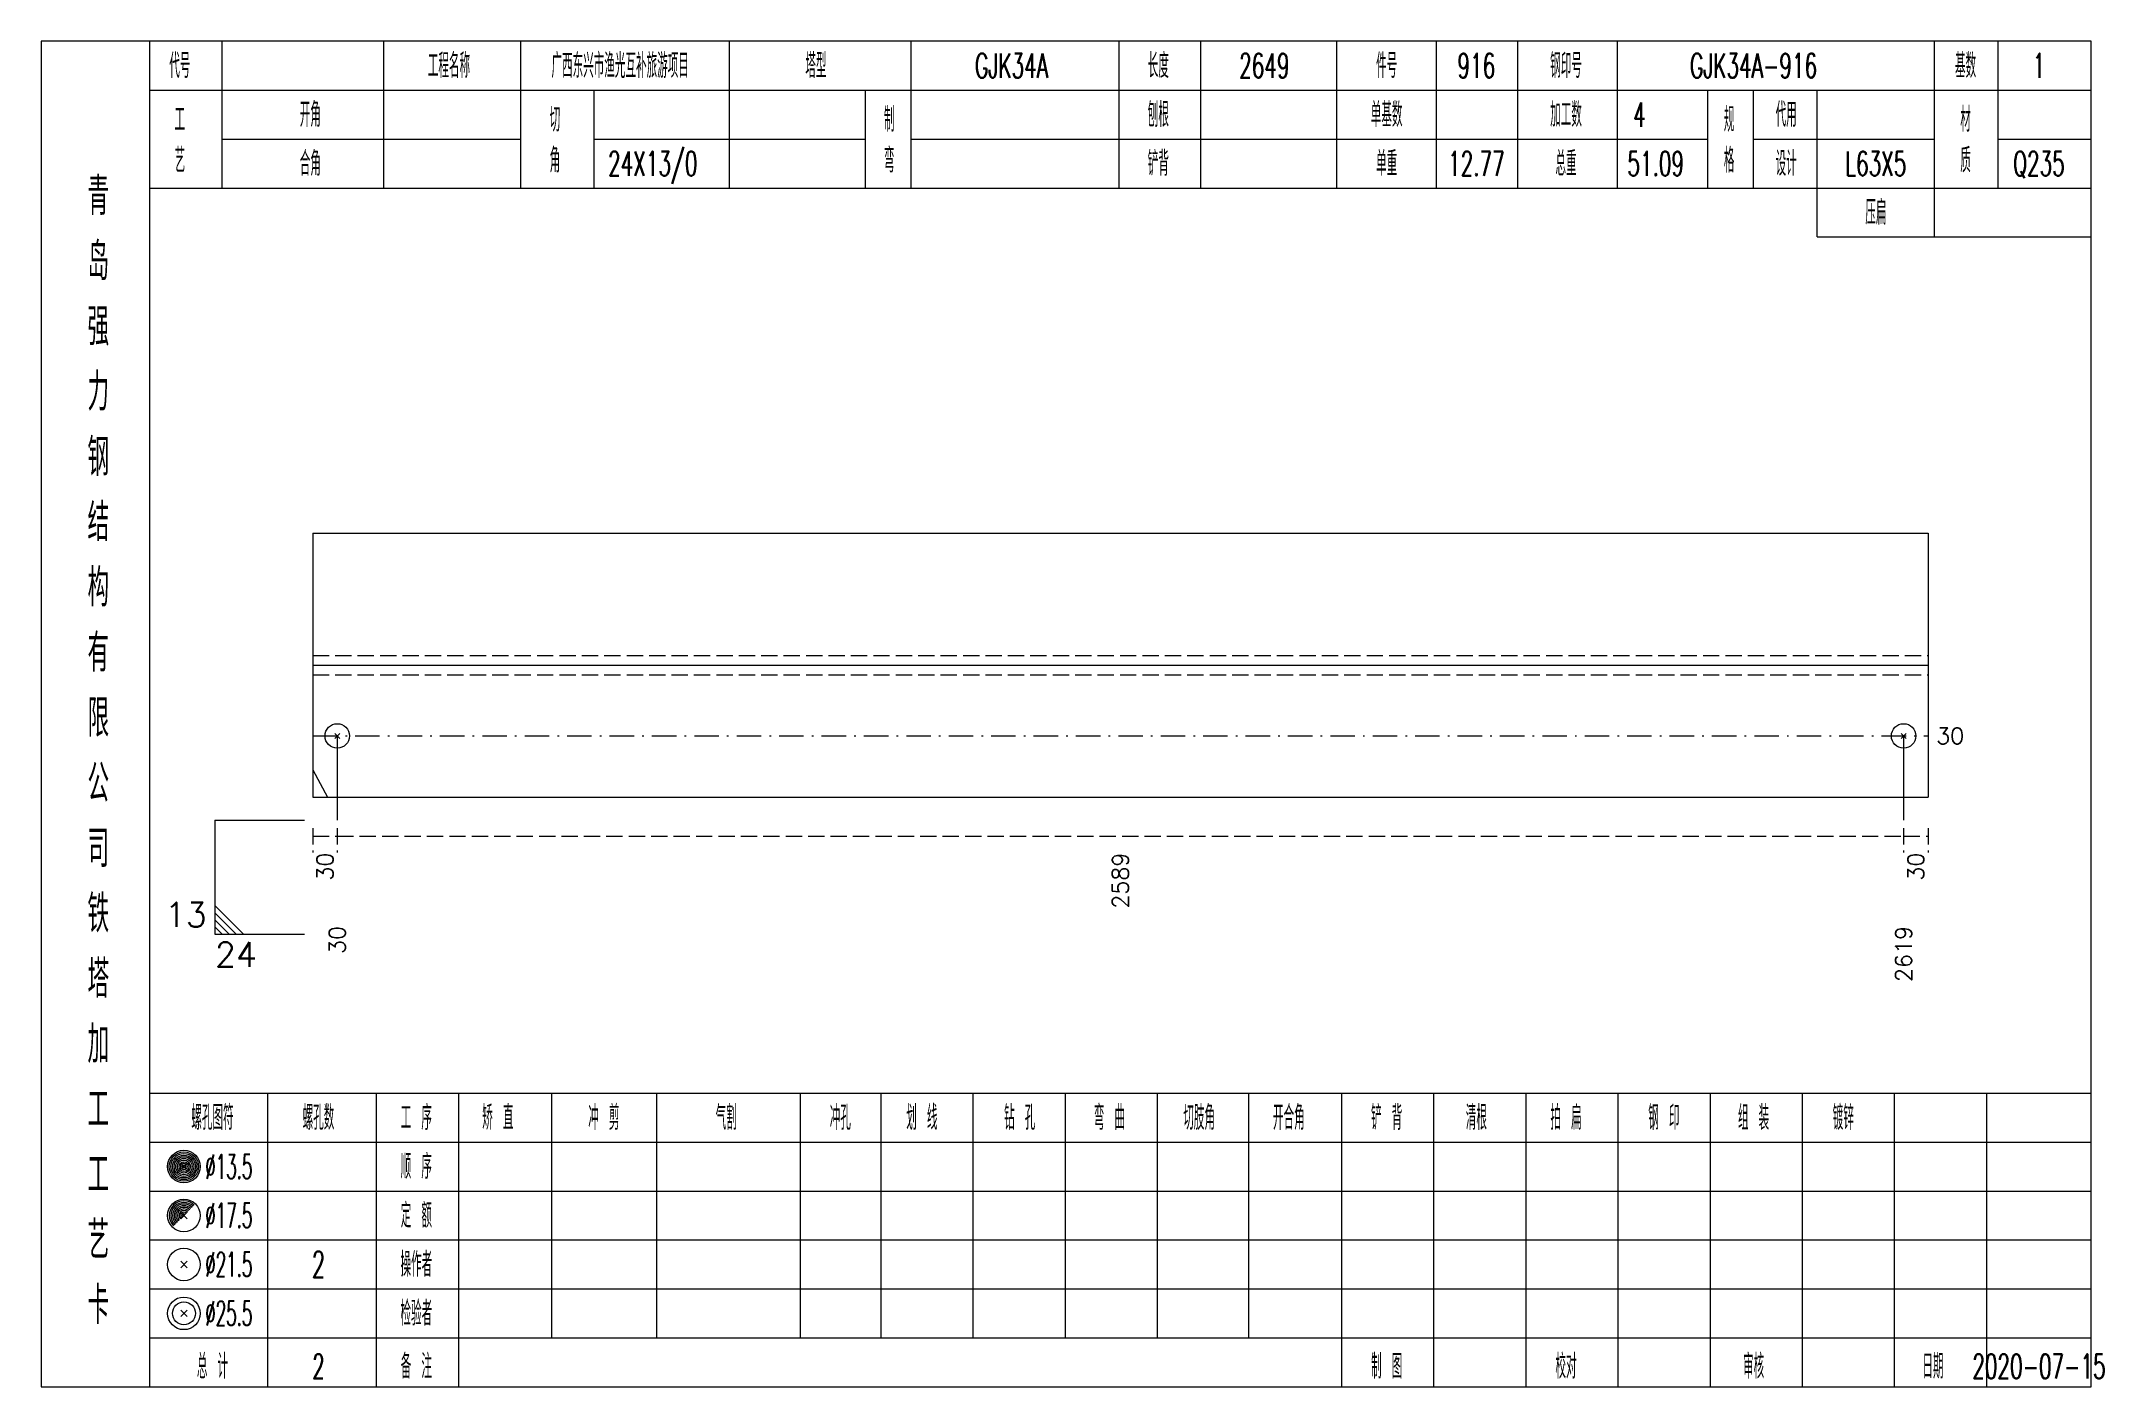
# Model space of a CAD drawing. Extents: x 0 to 2606, y -377 to 6479.
# Drawn here: x 2091.2 to 2344.1, y 2450 to 2615 of the extents above; entities that cross this region are included whole.
import ezdxf
from ezdxf.enums import TextEntityAlignment as Align

# ---------------------------------------------------------------- set-up
doc = ezdxf.new("R2010")
doc.units = 0
doc.header["$MEASUREMENT"] = 0
doc.linetypes.add('一点画线', pattern=[5.2, 3, -1, 0.2, -1])
doc.linetypes.add('虚线', pattern=[2.75, 2, -0.75])
doc.layers.get('0').update_dxf_attribs({"linetype": 'CONTINUOUS', "lineweight": 25})
doc.layers.add('1', color=7, linetype='CONTINUOUS', lineweight=25)
doc.layers.add('4', color=7, linetype='CONTINUOUS', lineweight=25)
doc.styles.get("Standard").update_dxf_attribs({"font": 'simplex.shx', "width": 0.7, "height": 3, "bigfont": 'gbhzfs.shx'})

msp = doc.modelspace()

# ---------------------------------------------------------------- texts
at = {"color": 7, "linetype": 'Continuous', "lineweight": 13}
msp.add_text('30', height=2, dxfattribs=at).set_placement((2323.6, 2529.81), align=Align.MIDDLE_LEFT)
at = {"color": 8, "linetype": 'Continuous', "lineweight": 9}
for s, p in [('30', (2126, 2515.5)), ('2589', (2223.55, 2515.5)), ('30', (2321.1, 2515.5))]:
    msp.add_text(s, height=2, rotation=90, dxfattribs=at).set_placement(p, align=Align.MIDDLE_RIGHT)
at = {"color": 7, "linetype": 'Continuous', "lineweight": 13}
msp.add_text('13', height=3, dxfattribs=at).set_placement((2111.5, 2505.5), align=Align.BOTTOM_RIGHT)
msp.add_text('24', height=3, dxfattribs=at).set_placement((2112.5, 2504.5), align=Align.TOP_LEFT)
at = {"layer": '1', "color": 7, "linetype": 'Continuous', "lineweight": 13}
for s, p in [('30', (2127.5, 2506.5)), ('2619', (2319.6, 2506.5))]:
    msp.add_text(s, height=2, rotation=90, dxfattribs=at).set_placement(p, align=Align.MIDDLE_RIGHT)
at = {"layer": '4', "color": 1, "linetype": 'Continuous', "lineweight": 13}
for s, height, width, p in [('代号', 3, 0.6, (2108.2, 2612)), ('工程名称', 3, 0.6, (2141.2, 2612)), ('广西东兴市渔光互补旅游项目', 3, 0.6, (2162.2, 2612)), ('塔型', 3, 0.6, (2186.2, 2612)), ('GJK34A', 3, 0.6, (2210.2, 2612)), ('长度', 3, 0.6, (2228.2, 2612)), ('2649', 3, 0.6, (2241.2, 2612)), ('件号', 3, 0.6, (2256.2, 2612)), ('916', 3, 0.6, (2267.2, 2612)), ('钢印号', 3, 0.6, (2278.2, 2612)), ('GJK34A-916', 3, 0.6, (2301.2, 2612)), ('基数', 3, 0.6, (2327.2, 2612)), ('1', 3, 0.6, (2336.2, 2612)), ('工', 3, 0.6, (2108.2, 2605.4)), ('开角', 3, 0.6, (2124.2, 2606)), ('切', 3, 0.6, (2154.2, 2605.4)), ('制', 3, 0.6, (2195.2, 2605.4)), ('刨根', 3, 0.6, (2228.2, 2606)), ('单基数', 3, 0.6, (2256.2, 2606)), ('加工数', 3, 0.6, (2278.2, 2606)), ('4', 3, 0.6, (2287.2, 2606)), ('规', 3, 0.6, (2298.2, 2605.4)), ('代用', 3, 0.6, (2305.2, 2606)), ('材', 3, 0.6, (2327.2, 2605.4)), ('艺', 3, 0.6, (2108.2, 2600.4)), ('合角', 3, 0.6, (2124.2, 2600)), ('角', 3, 0.6, (2154.2, 2600.4)), ('24X13/0', 3, 0.6, (2166.2, 2600)), ('弯', 3, 0.6, (2195.2, 2600.4)), ('铲背', 3, 0.6, (2228.2, 2600)), ('单重', 3, 0.6, (2256.2, 2600)), ('12.77', 3, 0.6, (2267.2, 2600)), ('总重', 3, 0.6, (2278.2, 2600)), ('51.09', 3, 0.6, (2289.2, 2600)), ('格', 3, 0.6, (2298.2, 2600.4)), ('设计', 3, 0.6, (2305.2, 2600)), ('L63X5', 3, 0.6, (2316.2, 2600)), ('质', 3, 0.6, (2327.2, 2600.4)), ('Q235', 3, 0.6, (2336.2, 2600)), ('青', 4.6, 0.8, (2098.2, 2596)), ('压扁', 3, 0.6, (2316.2, 2594)), ('岛', 4.6, 0.8, (2098.2, 2588)), ('强', 4.6, 0.8, (2098.2, 2580)), ('力', 4.6, 0.8, (2098.2, 2572)), ('钢', 4.6, 0.8, (2098.2, 2564)), ('结', 4.6, 0.8, (2098.2, 2556)), ('构', 4.6, 0.8, (2098.2, 2548)), ('有', 4.6, 0.8, (2098.2, 2540)), ('限', 4.6, 0.8, (2098.2, 2532)), ('公', 4.6, 0.8, (2098.2, 2524)), ('司', 4.6, 0.8, (2098.2, 2516)), ('铁', 4.6, 0.8, (2098.2, 2508)), ('塔', 4.6, 0.8, (2098.2, 2500)), ('加', 4.6, 0.8, (2098.2, 2492)), ('工', 4.6, 0.8, (2098.2, 2484)), ('螺孔图符', 3, 0.6, (2112.2, 2483)), ('螺孔数', 3, 0.6, (2125.2, 2483)), ('工 序', 3, 0.6, (2137.2, 2483)), ('矫 直', 3, 0.6, (2147.2, 2483)), ('冲 剪', 3, 0.6, (2160.2, 2483)), ('气割', 3, 0.6, (2175.2, 2483)), ('冲孔', 3, 0.6, (2189.2, 2483)), ('划 线', 3, 0.6, (2199.2, 2483)), ('钻 孔', 3, 0.6, (2211.2, 2483)), ('弯 曲', 3, 0.6, (2222.2, 2483)), ('切肢角', 3, 0.6, (2233.2, 2483)), ('开合角', 3, 0.6, (2244.2, 2483)), ('铲 背', 3, 0.6, (2256.2, 2483)), ('清根', 3, 0.6, (2267.2, 2483)), ('拍 扁', 3, 0.6, (2278.2, 2483)), ('钢 印', 3, 0.6, (2290.2, 2483)), ('组 装', 3, 0.6, (2301.2, 2483)), ('镀锌', 3, 0.6, (2312.2, 2483)), ('工', 4.6, 0.8, (2098.2, 2476)), ('%%C13.5', 3, 0.5, (2114.2, 2477)), ('顺 序', 3, 0.6, (2137.2, 2477)), ('%%C17.5', 3, 0.5, (2114.2, 2471)), ('定 额', 3, 0.6, (2137.2, 2471)), ('艺', 4.6, 0.8, (2098.2, 2468)), ('%%C21.5', 3, 0.5, (2114.2, 2465)), ('2', 3.2, 0.6, (2125.2, 2465)), ('操作者', 3, 0.6, (2137.2, 2465)), ('卡', 4.6, 0.8, (2098.2, 2460)), ('%%C25.5', 3, 0.5, (2114.2, 2459)), ('检验者', 3, 0.6, (2137.2, 2459)), ('总 计', 3, 0.6, (2112.2, 2452.5)), ('2', 3, 0.6, (2125.2, 2452.5)), ('备 注', 3, 0.6, (2137.2, 2452.5)), ('制 图', 3, 0.6, (2256.2, 2452.5)), ('校对', 3, 0.6, (2278.2, 2452.5)), ('审核', 3, 0.6, (2301.2, 2452.5)), ('日期', 3, 0.6, (2323.2, 2452.5)), ('2020-07-15', 3, 0.6, (2336.2, 2452.5))]:
    msp.add_text(s, height=height, dxfattribs=dict(at, width=width)).set_placement(p, align=Align.MIDDLE_CENTER)

# ---------------------------------------------------------------- linework, layer by layer
at = {"color": 7, "linetype": 'Continuous', "lineweight": 18}
for p, q in [((2124.5, 2554.69), (2124.5, 2522.31)), ((2124.5, 2554.69), (2322.6, 2554.69)), ((2322.6, 2554.69), (2322.6, 2522.31)), ((2124.5, 2538.5), (2322.6, 2538.5))]:
    msp.add_line(p, q, dxfattribs=at)
at = {"color": 1, "linetype": '虚线', "lineweight": 18}
for p, q in [((2124.5, 2539.69), (2322.6, 2539.69)), ((2124.5, 2537.31), (2322.6, 2537.31))]:
    msp.add_line(p, q, dxfattribs=at)
at = {"color": 3, "linetype": '一点画线', "lineweight": 13}
msp.add_line((2124.5, 2529.81), (2322.6, 2529.81), dxfattribs=at)
at = {"color": 7, "linetype": 'Continuous', "lineweight": 13}
for p, q in [((2127.5, 2529.81), (2127.5, 2519.5)), ((2319.6, 2529.81), (2319.6, 2519.5)), ((2124.5, 2525.65), (2126.29, 2522.31)), ((2112.5, 2519.5), (2123.5, 2519.5)), ((2112.5, 2519.5), (2112.5, 2505.5)), ((2116, 2505.5), (2112.5, 2509)), ((2115.12, 2505.5), (2112.5, 2508.12)), ((2114.25, 2505.5), (2112.5, 2507.25)), ((2113.38, 2505.5), (2112.5, 2506.38)), ((2112.5, 2505.5), (2123.5, 2505.5))]:
    msp.add_line(p, q, dxfattribs=at)
at = {"color": 8, "linetype": '虚线', "lineweight": 9}
for p, q in [((2124.5, 2518.5), (2124.5, 2515.5)), ((2124.5, 2517.5), (2127.5, 2517.5)), ((2127.5, 2518.5), (2127.5, 2515.5)), ((2127.5, 2518.5), (2127.5, 2515.5)), ((2127.5, 2517.5), (2319.6, 2517.5)), ((2319.6, 2518.5), (2319.6, 2515.5)), ((2319.6, 2518.5), (2319.6, 2515.5)), ((2319.6, 2517.5), (2322.6, 2517.5)), ((2322.6, 2518.5), (2322.6, 2515.5))]:
    msp.add_line(p, q, dxfattribs=at)
at = {"layer": '1', "color": 7, "linetype": 'Continuous', "lineweight": 13}
for p, q in [((2127.2, 2529.51), (2127.8, 2530.11)), ((2127.8, 2529.51), (2127.2, 2530.11)), ((2319.3, 2529.51), (2319.9, 2530.11)), ((2319.9, 2529.51), (2319.3, 2530.11))]:
    msp.add_line(p, q, dxfattribs=at)
at = {"layer": '1', "color": 7, "linetype": 'Continuous', "lineweight": 18}
msp.add_line((2124.5, 2522.31), (2322.6, 2522.31), dxfattribs=at)
at = {"layer": '1', "color": 7, "linetype": 'Continuous', "lineweight": 13}
for centre in [(2127.5, 2529.81), (2319.6, 2529.81)]:
    msp.add_circle(centre, 1.5, dxfattribs=at)
at = {"layer": '4', "color": 1, "linetype": 'Continuous', "lineweight": 18}
for p, q in [((2104.5, 2450), (2104.5, 2615)), ((2113.4, 2597), (2113.4, 2615)), ((2133.2, 2597), (2133.2, 2615)), ((2150, 2597), (2150, 2615)), ((2175.6, 2597), (2175.6, 2615)), ((2197.9, 2597), (2197.9, 2615)), ((2223.4, 2597), (2223.4, 2615)), ((2233.4, 2597), (2233.4, 2615)), ((2250.1, 2597), (2250.1, 2615)), ((2262.3, 2597), (2262.3, 2615)), ((2272.3, 2597), (2272.3, 2615)), ((2284.5, 2597), (2284.5, 2615)), ((2323.4, 2591), (2323.4, 2615)), ((2331.2, 2597), (2331.2, 2615)), ((2104.5, 2609), (2342.6, 2609)), ((2159, 2597), (2159, 2609)), ((2192.3, 2597), (2192.3, 2609)), ((2295.6, 2597), (2295.6, 2609)), ((2301.2, 2597), (2301.2, 2609)), ((2309, 2591), (2309, 2609)), ((2113.4, 2603), (2150, 2603)), ((2159, 2603), (2192.3, 2603)), ((2197.9, 2603), (2295.6, 2603)), ((2301.2, 2603), (2323.4, 2603)), ((2331.2, 2603), (2342.6, 2603)), ((2104.5, 2597), (2342.6, 2597)), ((2309, 2591), (2342.6, 2591)), ((2104.5, 2486), (2342.6, 2486)), ((2119, 2450), (2119, 2486)), ((2132.3, 2450), (2132.3, 2486)), ((2142.4, 2450), (2142.4, 2486)), ((2153.8, 2456), (2153.8, 2486)), ((2166.7, 2456), (2166.7, 2486)), ((2184.3, 2456), (2184.3, 2486)), ((2194.2, 2456), (2194.2, 2486)), ((2205.5, 2456), (2205.5, 2486)), ((2216.8, 2456), (2216.8, 2486)), ((2228.1, 2456), (2228.1, 2486)), ((2239.3, 2456), (2239.3, 2486)), ((2250.7, 2456), (2250.7, 2486)), ((2262, 2456), (2262, 2486)), ((2273.3, 2456), (2273.3, 2486)), ((2284.6, 2456), (2284.6, 2486)), ((2295.9, 2456), (2295.9, 2486)), ((2307.2, 2456), (2307.2, 2486)), ((2318.5, 2456), (2318.5, 2486)), ((2329.8, 2456), (2329.8, 2486)), ((2104.5, 2480), (2342.6, 2480)), ((2104.5, 2474), (2342.6, 2474)), ((2104.5, 2468), (2342.6, 2468)), ((2104.5, 2462), (2342.6, 2462)), ((2104.5, 2456), (2342.6, 2456)), ((2250.7, 2450), (2250.7, 2456)), ((2262, 2450), (2262, 2456)), ((2273.3, 2450), (2273.3, 2456)), ((2284.6, 2450), (2284.6, 2456)), ((2295.9, 2450), (2295.9, 2456)), ((2307.2, 2450), (2307.2, 2456)), ((2318.5, 2450), (2318.5, 2456)), ((2329.8, 2450), (2329.8, 2456))]:
    msp.add_line(p, q, dxfattribs=at)
at = {"layer": '4', "color": 7, "linetype": 'Continuous', "lineweight": 13}
for p, q in [((2108.5, 2476.8), (2108.9, 2477.2)), ((2108.9, 2476.8), (2108.5, 2477.2)), ((2108.3, 2464.6), (2109.1, 2465.4)), ((2109.1, 2464.6), (2108.3, 2465.4)), ((2108.3, 2458.6), (2109.1, 2459.4)), ((2109.1, 2458.6), (2108.3, 2459.4))]:
    msp.add_line(p, q, dxfattribs=at)
at = {"layer": '4', "color": 7, "linetype": 'Continuous', "lineweight": 0}
for p, q in [((2108.3, 2470.6), (2109.1, 2471.4)), ((2108.3, 2471.4), (2109.1, 2470.6))]:
    msp.add_line(p, q, dxfattribs=at)
at = {"layer": '4', "color": 1, "linetype": 'Continuous', "lineweight": 18}
msp.add_lwpolyline([(2091.2, 2615), (2091.2, 2450), (2342.6, 2450), (2342.6, 2615)], close=True, dxfattribs=at)
at = {"layer": '4', "color": 7, "linetype": 'Continuous', "lineweight": 13}
for centre, radius in [((2108.7, 2477), 2), ((2108.7, 2477), 1.8), ((2108.7, 2477), 1.6), ((2108.7, 2477), 1.4), ((2108.7, 2477), 1.2), ((2108.7, 2477), 1), ((2108.7, 2477), 0.8), ((2108.7, 2477), 0.6), ((2108.7, 2477), 0.4), ((2108.7, 2477), 0.2), ((2108.7, 2471), 2), ((2108.7, 2465), 2), ((2108.7, 2459), 2), ((2108.7, 2459), 1.4)]:
    msp.add_circle(centre, radius, dxfattribs=at)
for radius in [1.8, 1.6, 1.4, 1.2, 1, 0.8, 0.6, 0.4, 0.2]:
    msp.add_arc((2108.7, 2471), radius, 45, 225, dxfattribs=at)

msp.set_redraw_order([(e.dxf.handle, doc.entitydb.next_handle()) for e in msp.query("TEXT MTEXT ATTDEF DIMENSION ARC_DIMENSION")])  # texts and dimensions are drawn at this point

doc.saveas('drawing.dxf')
